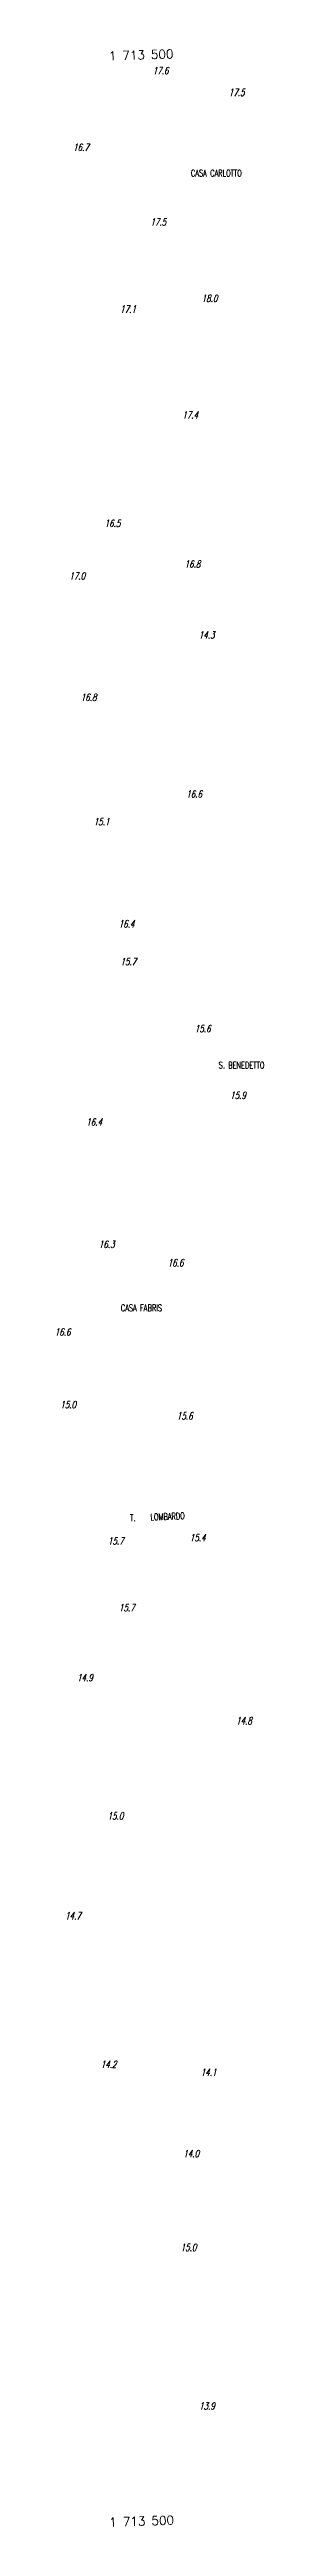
# Model space of a CAD drawing. Extents: x 1711905 to 1716091, y 5028020 to 5031001.
# Drawn here: x 1713404 to 1713639, y 5028130 to 5030942 of the extents above; entities that cross this region are included whole.
import ezdxf
from ezdxf.enums import TextEntityAlignment as Align

# ---------------------------------------------------------------- set-up
doc = ezdxf.new("R2010")
doc.units = 0
for name, color, linetype in [('11B2', 13, 'CONTINUOUS'), ('14G7', 5, 'CONTINUOUS'), ('16C3', 8, 'CONTINUOUS')]:
    doc.layers.add(name, color=color, linetype=linetype)
doc.styles.add('ROMANS', font='romans.shx')
doc.styles.get("Standard").update_dxf_attribs({"font": 'SIMPLEX'})
doc.styles.add('STYLE1', font='romans.shx', dxfattribs={"width": 0.75, "oblique": 15})

msp = doc.modelspace()

# ---------------------------------------------------------------- texts
at = {"layer": '11B2', "style": 'STYLE1', "oblique": 15, "width": 0.75}
for s, p in [('17.6               ', (1713512.859, 5030914.227, 17.599)), ('17.5               ', (1713599.539, 5030889.516, 17.507)), ('16.7               ', (1713422.125, 5030827.141, 16.721)), ('17.5               ', (1713510.195, 5030742.336, 17.489)), ('17.1               ', (1713475.766, 5030643.508, 17.123)), ('18.0               ', (1713568.617, 5030655.82, 17.982)), ('17.4               ', (1713546.574, 5030523.398, 17.434)), ('16.5               ', (1713458.074, 5030400.18, 16.483)), ('17.0               ', (1713417.891, 5030340.398, 17.032)), ('16.8               ', (1713549.148, 5030354.148, 16.758)), ('14.3               ', (1713565.348, 5030273.539, 14.29)), ('16.8               ', (1713430.855, 5030202.68, 16.849)), ('16.6               ', (1713551.039, 5030092.906, 16.63)), ('15.1               ', (1713445.656, 5030061.719, 15.094)), ('16.4               ', (1713474.148, 5029945.617, 16.361)), ('15.7               ', (1713476.176, 5029902.68, 15.7)), ('15.6               ', (1713560.828, 5029826.531, 15.599)), ('15.9               ', (1713601.102, 5029750.844, 15.85)), ('16.4               ', (1713437.199, 5029720.742, 16.353)), ('16.3               ', (1713451.523, 5029581.727, 16.32)), ('16.6               ', (1713529.957, 5029560.75, 16.569)), ('16.6               ', (1713401.297, 5029482.086, 16.638)), ('15.0               ', (1713407.57, 5029399.695, 15.042)), ('15.6               ', (1713540.391, 5029387.016, 15.578)), ('15.7               ', (1713461.863, 5029244.813, 15.728)), ('15.4               ', (1713555.121, 5029248.547, 15.444)), ('15.7               ', (1713474.406, 5029169.297, 15.688)), ('14.9               ', (1713426.672, 5029089.742, 14.854)), ('14.8               ', (1713607.941, 5029040.758, 14.777)), ('15.0               ', (1713461.445, 5028932.859, 15)), ('14.7               ', (1713413.055, 5028819.359, 14.69)), ('14.2               ', (1713453.672, 5028650.594, 14.235)), ('14.1               ', (1713567.504, 5028641.758, 14.06)), ('14.0               ', (1713547.719, 5028549.469, 14.04)), ('15.0               ', (1713544.672, 5028442.805, 14.968)), ('13.9               ', (1713565.633, 5028262.914, 13.946))]:
    msp.add_text(s, height=8, dxfattribs=at).set_placement(p)
at = {"layer": '14G7', "width": 0.733}
for s, p in [('CASA CARLOTTO', (1713556.438, 5030798.219)), ('S. BENEDETTO', (1713588.07, 5029785.344)), ('CASA FABRIS', (1713476.598, 5029509.742))]:
    msp.add_text(s, height=7.5, dxfattribs=at).set_placement(p)
msp.add_text('T.    LOMBARDO', height=7.5, rotation=2.23, dxfattribs=at).set_placement((1713487.387, 5029271.383))
at = {"layer": '16C3', "linetype": 'CONTINUOUS', "style": 'ROMANS'}
for p in [(1713499.831, 5030931.162), (1713500.476, 5028131.144)]:
    msp.add_text('1 713 500', height=10, rotation=1.932, dxfattribs=at).set_placement(p, align=Align.CENTER)

doc.saveas('drawing.dxf')
